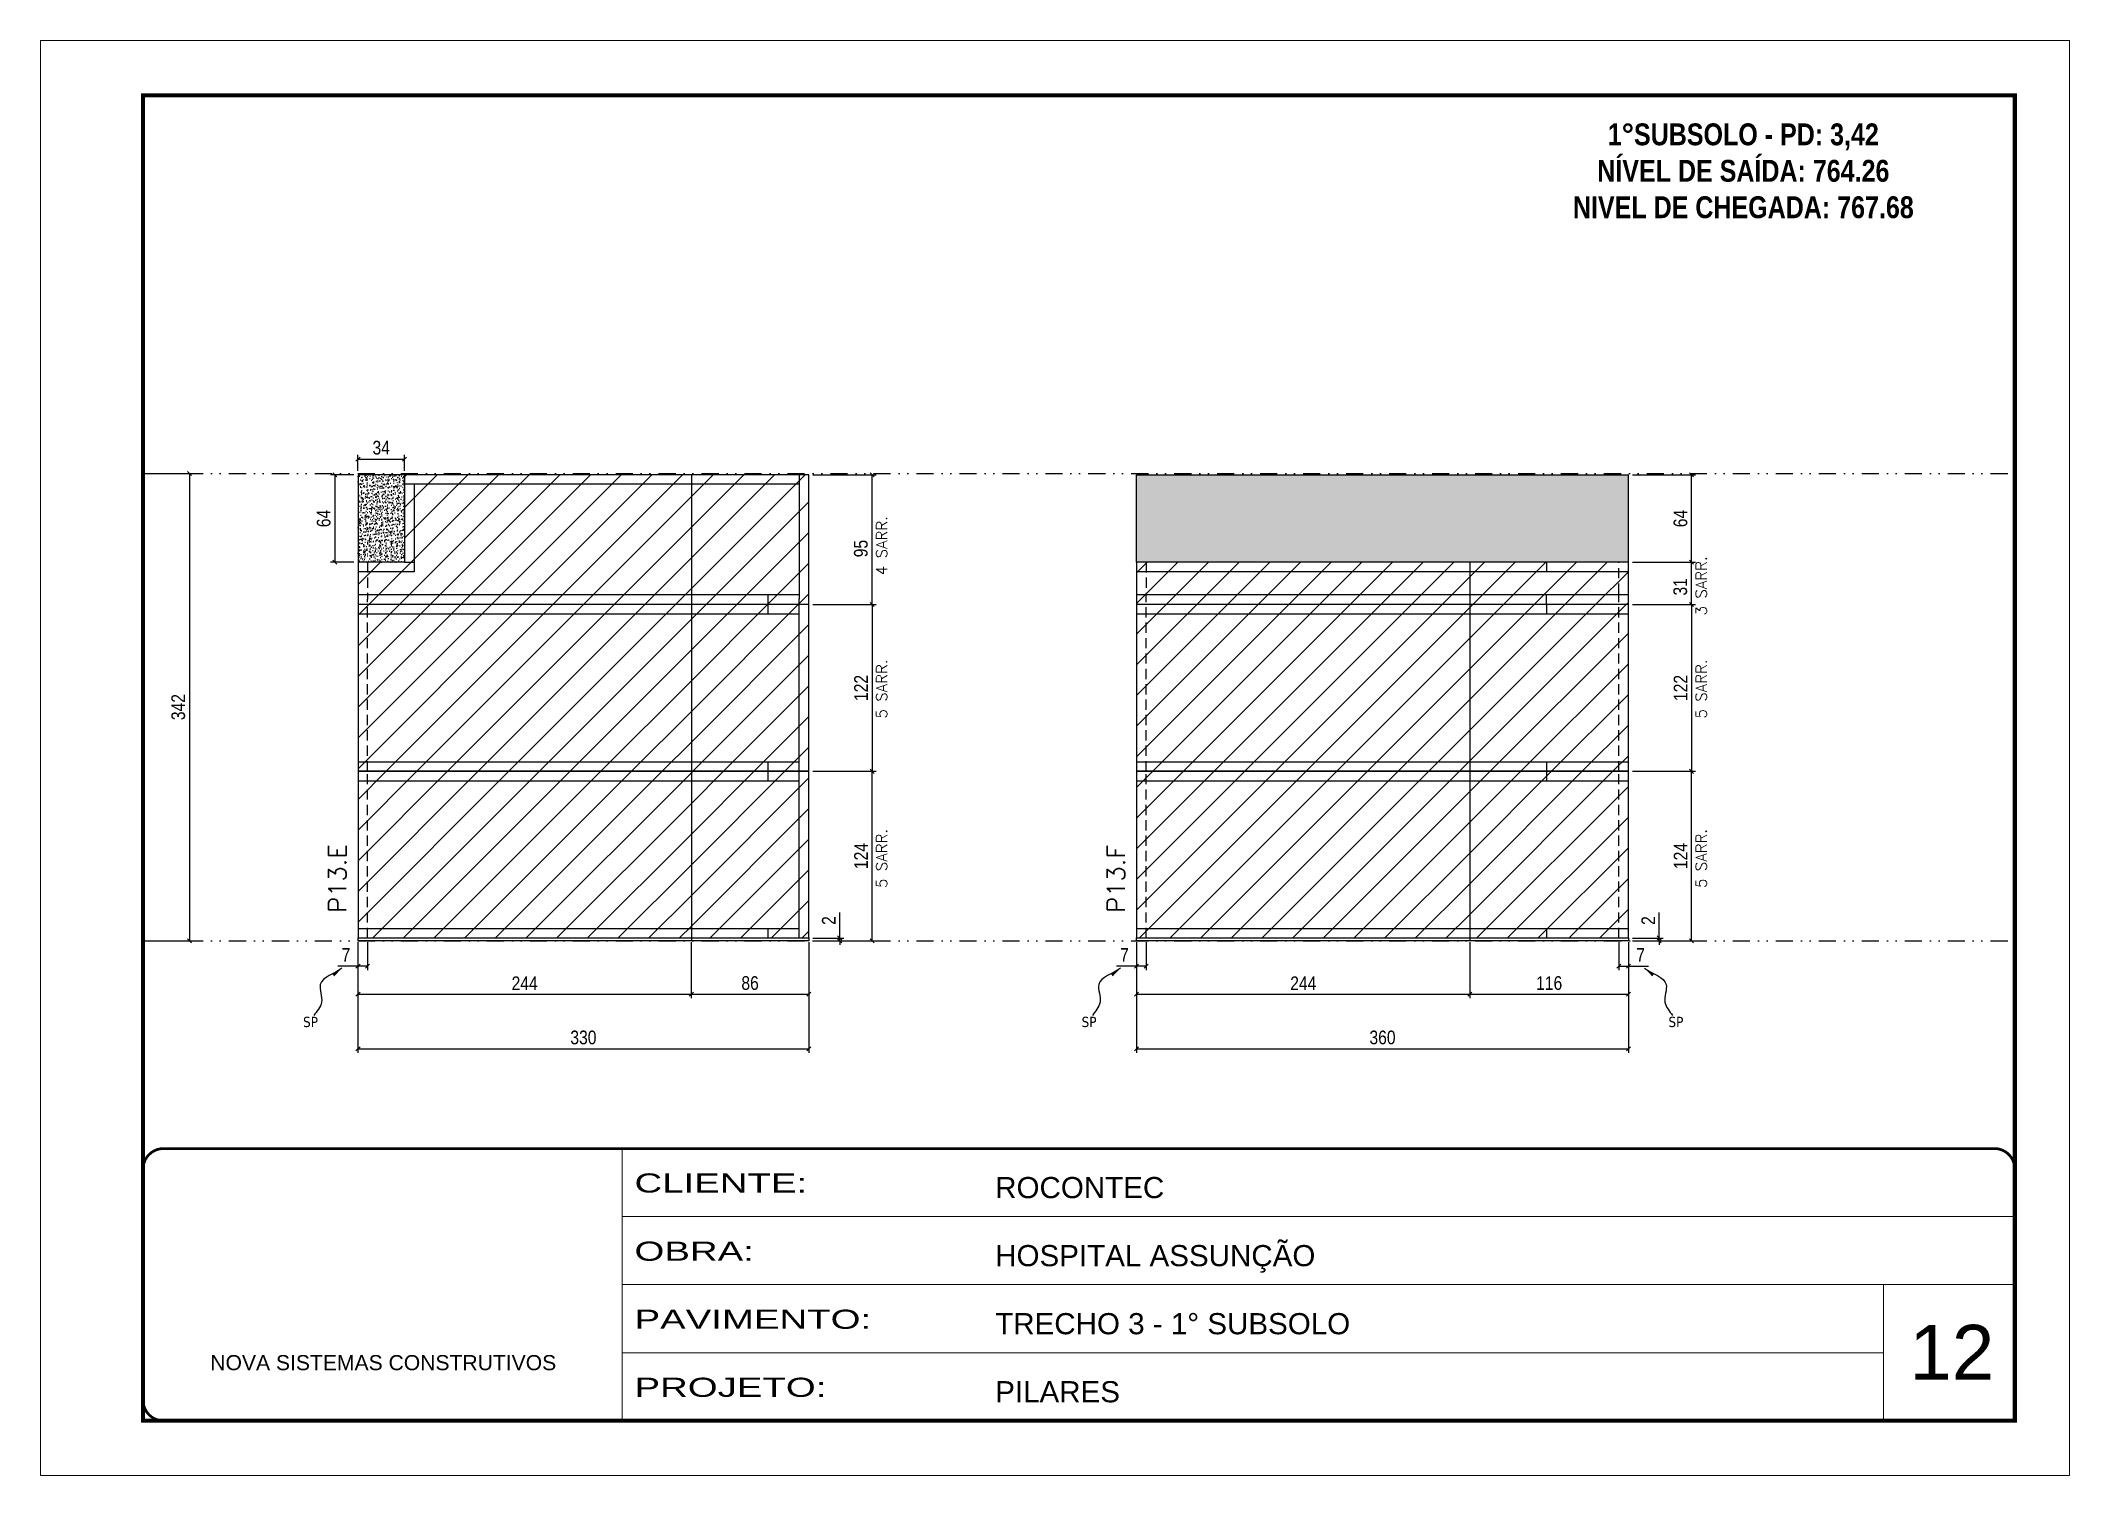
# Model space of a CAD drawing. Extents: x 2102 to 8383, y -13264 to 2718.
# Drawn here: x 6871 to 8356, y -630 to 420 of the extents above; entities that cross this region are included whole.
import ezdxf

# ---------------------------------------------------------------- set-up
doc = ezdxf.new("R2010")
doc.units = 0
for name, pattern in [('CONTINUO', [0]), ('DASHED', [0.75, 0.5, -0.25]), ('DIVIDE2', [0.625, 0.25, -0.125, 0, -0.125, 0, -0.125]), ('HIDDEN', [0.375, 0.25, -0.125])]:
    doc.linetypes.add(name, pattern=pattern)
for name, color, linetype, lineweight in [('CARIMBO', 255, 'Continuous', 9), ('Folhas', 255, 'Continuous', 9), ('Hachura', 251, 'Continuous', 9), ('SARRAFO DE PRESSAO', 251, 'DASHED', 9), ('Texto Seção', 7, 'Continuous', 15)]:
    doc.layers.add(name, color=color, linetype=linetype, lineweight=lineweight)
for name, color, linetype in [('COTA', 241, 'Continuous'), ('NOMENCLATURA', 7, 'Continuous'), ('Nível', 160, 'Continuous'), ('Painéis', 200, 'Continuous'), ('SARR_2.2x7', 40, 'Continuous'), ('Sarrafo de Pressão', 42, 'HIDDEN'), ('texto', 7, 'Continuous')]:
    doc.layers.add(name, color=color, linetype=linetype)
doc.styles.add('ARIAL', font='arial.ttf')
doc.styles.add('COTA TECNICA', font='techl___.ttf', dxfattribs={"height": 10})
doc.styles.add('COTA TECNICA-50', font='techl___.ttf', dxfattribs={"height": 10})
doc.styles.add('REGUA-120', font='ROMANS.shx', dxfattribs={"height": 15})
doc.styles.add('ROMANC', font='techb___.ttf', dxfattribs={"height": 2.5})
doc.styles.add('ROMANS', font='romans.shx')
doc.styles.get("Standard").update_dxf_attribs({"font": 'arial.ttf'})
doc.styles.add('Tecnologia', font='')
doc.styles.get('Tecnologia').set_extended_font_data('Forgotten Futurist')
doc.dimstyles.new('COTA PAINEL-50', dxfattribs={"dimtxt": 10, "dimasz": 3, "dimexe": 3, "dimexo": 3, "dimgap": 3, "dimtad": 1, "dimdec": 1, "dimzin": 12, "dimdsep": 46, "dimtxsty": 'COTA TECNICA-50', "dimblk1": 'OBLIQUE', "dimblk2": 'OBLIQUE', "dimsah": 1, "dimcen": 0.9, "dimclrd": 4, "dimclre": 4, "dimclrt": 240, "dimadec": 1, "dimazin": 3, "dimtfac": 1, "dimtdec": 1, "dimtmove": 0, "dimatfit": 3, "dimfxl": 1, "dimtolj": 1, "dimtzin": 12, "dimarcsym": 0})
doc.dimstyles.new('PAINEL', dxfattribs={"dimtxt": 10, "dimasz": 3, "dimexe": 3, "dimexo": 3, "dimgap": 3, "dimtad": 1, "dimdec": 1, "dimzin": 12, "dimdsep": 46, "dimtxsty": 'COTA TECNICA', "dimblk1": 'OBLIQUE', "dimblk2": 'OBLIQUE', "dimsah": 1, "dimcen": 0.9, "dimclrd": 4, "dimclre": 4, "dimclrt": 240, "dimadec": 1, "dimazin": 3, "dimtfac": 1, "dimtdec": 1, "dimtmove": 0, "dimatfit": 3, "dimfxl": 1, "dimtolj": 1, "dimtzin": 12, "dimarcsym": 0})
doc.dimstyles.get("Standard").update_dxf_attribs({"dimtxt": 0.18, "dimasz": 0.18, "dimexe": 0.18, "dimexo": 0.0625, "dimgap": 0.09, "dimtad": 0, "dimtih": 1, "dimtoh": 1, "dimdec": 4, "dimzin": 0, "dimdsep": 46, "dimtxsty": 'Standard', "dimcen": 0.09, "dimadec": 0, "dimazin": 0, "dimtfac": 1, "dimtdec": 4, "dimtofl": 0, "dimtmove": 0, "dimatfit": 3, "dimfxl": 1, "dimtolj": 1, "dimtzin": 0, "dimarcsym": 0})
pattern_1 = [(45, (-126918.716, -32522.603), (-11.2253202, 11.2253202), [])]
pattern_2 = [(50, (-126918.716, -30230.4524), (5.46554007, -0.47817257), [0.5715, -6.2865]), (355, (-126918.716, -30230.4524), (-1.05730264, 5.73170536), [0.4572, -5.02921753]), (100.4514447, (-126918.2604, -30230.492), (4.40823741, 5.25353256), [0.48570026, -5.34270734]), (46.1842, (-126918.716, -30228.9284), (8.13237123, -1.26126984), [0.85725, -9.42975]), (96.6355576, (-126918.038, -30229.0335), (7.122124, 7.42278374), [0.7285507, -8.01406824]), (351.184151, (-126918.716, -30228.928), (7.122124, 7.42278374), [0.685799, -7.54379196]), (21, (-126917.954, -30229.3094), (4.54843174, -3.06795595), [0.5715, -6.2865]), (326, (-126917.954, -30229.3094), (1.85406085, 5.52563898), [0.4572, -5.0292]), (71.451445, (-126917.575, -30229.565), (6.40249258, 2.45768307), [0.48570026, -5.34269813]), (37.5, (-126918.7158, -30230.4524), (0.092658098, 2.536651166), [0, -4.96824, 0, -5.1054, 0, -5.04825]), (7.5, (-126918.7158, -30230.4524), (2.004589875, 3.005417245), [0, -2.91084, 0, -4.85394, 0, -1.92405]), (327.5, (-126920.415, -30230.4524), (4.067717855, -0.17186232), [0, -1.905, 0, -5.9436, 0, -7.8867]), (317.5, (-126921.177, -30230.4524), (4.44387544, 0.76279473), [0, -2.4765, 0, -3.94716, 0, -5.6007])]

msp = doc.modelspace()

# ---------------------------------------------------------------- texts
at = {"layer": 'CARIMBO', "style": 'ARIAL'}
msp.add_text('12', height=40, dxfattribs=at).set_placement((8238.64, -559.4))
at = {"layer": 'NOMENCLATURA', "color": 2, "insert": (8117.11, 386.51), "char_height": 16, "attachment_point": 2, "style": 'ROMANC'}
msp.add_mtext_dynamic_manual_height_columns('\\P1°SUBSOLO - PD: 3,42\\PNÍVEL DE SAÍDA: 764.26\\PNIVEL DE CHEGADA: 767.68', width=300.2766, gutter_width=1, heights=[0], dxfattribs=at)
at = {"layer": 'texto', "color": 0, "char_height": 7.5, "attachment_point": 5}
for insert in [(7068.35, -297.76), (7638.21, -297.76), (8067.76, -297.76)]:
    msp.add_mtext('{\\fTahoma|b0|i0|c0|p34;\\C4;SP}', dxfattribs=dict(at, insert=insert))
at = {"layer": 'Texto Seção', "linetype": 'Continuous', "style": 'ROMANS'}
for s, p in [('4 SARR.', (7490.43, 29.23)), ('3 SARR.', (8090.29, -0.23)), ('5 SARR.', (7490.43, -75.67)), ('5 SARR.', (8090.29, -75.67)), ('5 SARR.', (7490.43, -199.67)), ('5 SARR.', (8090.29, -199.67))]:
    msp.add_text(s, height=8, rotation=90, dxfattribs=at).set_placement(p)
at = {"layer": 'Texto Seção', "char_height": 13, "width": 285.3299, "attachment_point": 7, "rotation": 90, "style": 'REGUA-120'}
for s, insert in [('P13.E', (7094.58, -217.8)), ('P13.F', (7664.44, -217.8))]:
    msp.add_mtext(s, dxfattribs=dict(at, insert=insert))

# ---------------------------------------------------------------- blocks, each defined once
blk = doc.blocks.new('9999999999')
at = {"color": 30, "linetype": 'CONTINUO'}
for p, q in [((98564.6, 34230.2), (98564.6, 34429.4)), ((98564.6, 34379.6), (99584, 34379.6)), ((98564.6, 34329.8), (99488, 34329.8)), ((99584, 34329.8), (99488, 34329.8)), ((99488, 34329.8), (99488, 34230.2)), ((98564.6, 34280), (99488, 34280))]:
    blk.add_line(p, q, dxfattribs=at)
at = {"color": 30, "linetype": 'CONTINUO', "const_width": 2}
blk.add_lwpolyline([(99584, 34230.2), (99584, 34414.4, 0.414214), (99569, 34429.4), (98229, 34429.4, 0.414214), (98214, 34414.4), (98214, 34245.2, 0.414214), (98229, 34230.2), (99584, 34230.2)], format="xyb", dxfattribs=at)
at = {"layer": 'Folhas'}
blk.add_lwpolyline([(98139, 34190.2), (99624, 34190.2), (99624, 35240.2), (98139, 35240.2)], close=True, dxfattribs=at)
at = {"layer": 'Folhas', "color": 30, "const_width": 3}
blk.add_lwpolyline([(98214, 34230.2), (99584, 34230.2), (99584, 35200.2), (98214, 35200.2)], close=True, dxfattribs=at)
at = {"color": 7, "linetype": 'Continuous', "ltscale": 5, "style": 'ARIAL'}
for s, height, p in [('ROCONTEC', 15.48, (98837.7, 34393.1)), ('HOSPITAL ASSUNÇÃO', 15.483, (98837.7, 34343.3)), ('TRECHO 3 - 1° SUBSOLO', 15.483, (98837.7, 34293.5)), ('NOVA SISTEMAS CONSTRUTIVOS', 11.059, (98263.2, 34267.2)), ('PILARES', 15.48, (98837.7, 34243.7))]:
    blk.add_text(s, height=height, dxfattribs=at).set_placement(p)
at = {"layer": 'Folhas', "color": 7, "style": 'Tecnologia', "width": 1.5}
for s, p in [('CLIENTE:', (98573.7, 34397.2)), ('OBRA:', (98573.7, 34347.3)), ('PAVIMENTO:', (98573.7, 34297.5)), ('PROJETO:', (98573.7, 34247.7))]:
    blk.add_text(s, height=14, dxfattribs=at).set_placement(p)
blk = doc.blocks.new('_Oblique')
at = {"color": 0, "linetype": 'ByBlock', "lineweight": -2}
blk.add_line((-0.5, -0.5), (0.5, 0.5), dxfattribs=at)
blk = doc.blocks.new('*D1262')
at = {"layer": 'COTA', "color": 4, "linetype": 'ByBlock', "lineweight": -2, "transparency": 16777216}
for p, q in [((6948.8, 103.7), (6982.8, 103.7)), ((6979.8, 103.7), (6979.8, -238.3)), ((6948.8, -238.3), (6982.8, -238.3))]:
    blk.add_line(p, q, dxfattribs=at)
at = {"layer": 'Defpoints', "color": 0, "linetype": 'ByBlock', "transparency": 16777216}
for p in [(6945.8, 103.7), (6945.8, -238.3), (6979.8, -238.3)]:
    blk.add_point(p, dxfattribs=at)
at = {"layer": 'COTA', "color": 4, "linetype": 'ByBlock', "lineweight": -2, "transparency": 16777216, "xscale": 3, "yscale": 3, "zscale": 3}
for p, rotation in [((6979.8, 103.7), 90), ((6979.8, -238.3), 270)]:
    blk.add_blockref('_Oblique', p, dxfattribs=dict(at, rotation=rotation))
at = {"layer": 'COTA', "color": 240, "linetype": 'ByBlock', "transparency": 16777216, "insert": (6971.6, -67.3), "char_height": 10, "attachment_point": 5, "rotation": 90, "style": 'COTA TECNICA'}
blk.add_mtext('\\A1;342', dxfattribs=at)
blk = doc.blocks.new('*D591')
at = {"layer": 'COTA', "color": 4, "lineweight": -2, "transparency": 16777216}
for p, q in [((7103.1, -239.3), (7103.1, -320.3)), ((7433.1, -239.3), (7433.1, -320.3)), ((7103.1, -317.3), (7433.1, -317.3))]:
    blk.add_line(p, q, dxfattribs=at)
at = {"layer": 'Defpoints', "color": 0, "transparency": 16777216}
for p in [(7103.1, -236.3), (7433.1, -236.3), (7433.1, -317.3)]:
    blk.add_point(p, dxfattribs=at)
at = {"layer": 'COTA', "color": 4, "lineweight": -2, "transparency": 16777216, "xscale": 3, "yscale": 3, "zscale": 3, "rotation": 180}
blk.add_blockref('_Oblique', (7103.1, -317.3), dxfattribs=at)
at = {"layer": 'COTA', "color": 4, "lineweight": -2, "transparency": 16777216, "xscale": 3, "yscale": 3, "zscale": 3}
blk.add_blockref('_Oblique', (7433.1, -317.3), dxfattribs=at)
at = {"layer": 'COTA', "color": 240, "transparency": 16777216, "insert": (7268.1, -309.1), "char_height": 10, "attachment_point": 5, "style": 'COTA TECNICA'}
blk.add_mtext('\\A1;330', dxfattribs=at)
blk = doc.blocks.new('*D592')
at = {"layer": 'COTA', "color": 4, "lineweight": -2, "transparency": 16777216}
for p, q in [((7436.1, 102.7), (7482.4, 102.7)), ((7479.4, 7.7), (7479.4, 102.7)), ((7436.1, 7.7), (7482.4, 7.7))]:
    blk.add_line(p, q, dxfattribs=at)
at = {"layer": 'Defpoints', "color": 0, "transparency": 16777216}
for p in [(7433.1, 102.7), (7479.4, 102.7), (7433.1, 7.7)]:
    blk.add_point(p, dxfattribs=at)
at = {"layer": 'COTA', "color": 4, "lineweight": -2, "transparency": 16777216, "xscale": 3, "yscale": 3, "zscale": 3}
for p, rotation in [((7479.4, 102.7), 90), ((7479.4, 7.7), 270)]:
    blk.add_blockref('_Oblique', p, dxfattribs=dict(at, rotation=rotation))
at = {"layer": 'COTA', "color": 240, "transparency": 16777216, "insert": (7471.2, 48.7), "char_height": 10, "attachment_point": 5, "rotation": 90, "style": 'COTA TECNICA'}
blk.add_mtext('\\A1;95', dxfattribs=at)
blk = doc.blocks.new('*D593')
at = {"layer": 'COTA', "color": 4, "lineweight": -2, "transparency": 16777216}
for p, q in [((7103.1, -241.3), (7103.1, -259.8)), ((7110.1, -239.3), (7110.1, -259.8)), ((7103.1, -256.8), (7088.4, -256.8)), ((7110.1, -256.8), (7103.1, -256.8))]:
    blk.add_line(p, q, dxfattribs=at)
at = {"layer": 'Defpoints', "color": 0, "transparency": 16777216}
for p in [(7110.1, -236.3), (7103.1, -238.3), (7103.1, -256.8)]:
    blk.add_point(p, dxfattribs=at)
at = {"layer": 'COTA', "color": 4, "lineweight": -2, "transparency": 16777216, "xscale": 3, "yscale": 3, "zscale": 3, "rotation": 180}
blk.add_blockref('_Oblique', (7103.1, -256.8), dxfattribs=at)
at = {"layer": 'COTA', "color": 4, "lineweight": -2, "transparency": 16777216, "xscale": 3, "yscale": 3, "zscale": 3}
blk.add_blockref('_Oblique', (7110.1, -256.8), dxfattribs=at)
at = {"layer": 'COTA', "color": 240, "transparency": 16777216, "insert": (7094.3, -248.7), "char_height": 10, "attachment_point": 5, "style": 'COTA TECNICA-50'}
blk.add_mtext('\\A1;7', dxfattribs=at)
blk = doc.blocks.new('*D594')
at = {"layer": 'COTA', "color": 4, "lineweight": -2, "transparency": 16777216}
for p, q in [((7436.1, -114.3), (7482.4, -114.3)), ((7479.4, -238.3), (7479.4, -114.3)), ((7436.1, -238.3), (7482.4, -238.3))]:
    blk.add_line(p, q, dxfattribs=at)
at = {"layer": 'Defpoints', "color": 0, "transparency": 16777216}
for p in [(7433.1, -114.3), (7479.4, -114.3), (7433.1, -238.3)]:
    blk.add_point(p, dxfattribs=at)
at = {"layer": 'COTA', "color": 4, "lineweight": -2, "transparency": 16777216, "xscale": 3, "yscale": 3, "zscale": 3}
for p, rotation in [((7479.4, -114.3), 90), ((7479.4, -238.3), 270)]:
    blk.add_blockref('_Oblique', p, dxfattribs=dict(at, rotation=rotation))
at = {"layer": 'COTA', "color": 240, "transparency": 16777216, "insert": (7471.3, -176.3), "char_height": 10, "attachment_point": 5, "rotation": 90, "style": 'COTA TECNICA-50'}
blk.add_mtext('\\A1;124', dxfattribs=at)
blk = doc.blocks.new('*D595')
at = {"layer": 'COTA', "color": 4, "lineweight": -2, "transparency": 16777216}
for p, q in [((7455.7, -236.3), (7455.7, -217.5)), ((7436.1, -236.3), (7458.7, -236.3)), ((7455.7, -238.3), (7455.7, -236.3)), ((7436.1, -238.3), (7458.7, -238.3)), ((7455.7, -238.3), (7455.7, -241.3))]:
    blk.add_line(p, q, dxfattribs=at)
at = {"layer": 'Defpoints', "color": 0, "transparency": 16777216}
for p in [(7433.1, -236.3), (7433.1, -238.3), (7455.7, -238.3)]:
    blk.add_point(p, dxfattribs=at)
at = {"layer": 'COTA', "color": 4, "lineweight": -2, "transparency": 16777216, "xscale": 3, "yscale": 3, "zscale": 3}
for p, rotation in [((7455.7, -236.3), 270), ((7455.7, -238.3), 90)]:
    blk.add_blockref('_Oblique', p, dxfattribs=dict(at, rotation=rotation))
at = {"layer": 'COTA', "color": 240, "transparency": 16777216, "insert": (7447.7, -223.5), "char_height": 10, "attachment_point": 5, "rotation": 90, "style": 'COTA TECNICA-50'}
blk.add_mtext('\\A1;2', dxfattribs=at)
blk = doc.blocks.new('*D596')
at = {"layer": 'COTA', "color": 4, "linetype": 'ByBlock', "lineweight": -2, "transparency": 16777216}
for p, q in [((7436.1, 7.7), (7482.4, 7.7)), ((7479.4, 7.7), (7479.4, -114.3)), ((7436.1, -114.3), (7482.4, -114.3))]:
    blk.add_line(p, q, dxfattribs=at)
at = {"layer": 'Defpoints', "color": 0, "linetype": 'ByBlock', "transparency": 16777216}
for p in [(7433.1, 7.7), (7433.1, -114.3), (7479.4, -114.3)]:
    blk.add_point(p, dxfattribs=at)
at = {"layer": 'COTA', "color": 4, "linetype": 'ByBlock', "lineweight": -2, "transparency": 16777216, "xscale": 3, "yscale": 3, "zscale": 3}
for p, rotation in [((7479.4, 7.7), 90), ((7479.4, -114.3), 270)]:
    blk.add_blockref('_Oblique', p, dxfattribs=dict(at, rotation=rotation))
at = {"layer": 'COTA', "color": 240, "linetype": 'ByBlock', "transparency": 16777216, "insert": (7471.3, -53.3), "char_height": 10, "attachment_point": 5, "rotation": 90, "style": 'COTA TECNICA'}
blk.add_mtext('\\A1;122', dxfattribs=at)
blk = doc.blocks.new('*D597')
at = {"layer": 'COTA', "color": 4, "linetype": 'ByBlock', "lineweight": -2, "transparency": 16777216}
for p, q in [((7103.1, -241.3), (7103.1, -280.4)), ((7347.1, -239.3), (7347.1, -280.4)), ((7103.1, -277.4), (7347.1, -277.4))]:
    blk.add_line(p, q, dxfattribs=at)
at = {"layer": 'Defpoints', "color": 0, "linetype": 'ByBlock', "transparency": 16777216}
for p in [(7347.1, -236.3), (7103.1, -238.3), (7347.1, -277.4)]:
    blk.add_point(p, dxfattribs=at)
at = {"layer": 'COTA', "color": 4, "linetype": 'ByBlock', "lineweight": -2, "transparency": 16777216, "xscale": 3, "yscale": 3, "zscale": 3, "rotation": 180}
blk.add_blockref('_Oblique', (7103.1, -277.4), dxfattribs=at)
at = {"layer": 'COTA', "color": 4, "linetype": 'ByBlock', "lineweight": -2, "transparency": 16777216, "xscale": 3, "yscale": 3, "zscale": 3}
blk.add_blockref('_Oblique', (7347.1, -277.4), dxfattribs=at)
at = {"layer": 'COTA', "color": 240, "linetype": 'ByBlock', "transparency": 16777216, "insert": (7225.1, -269.4), "char_height": 10, "attachment_point": 5, "style": 'COTA TECNICA'}
blk.add_mtext('\\A1;244', dxfattribs=at)
blk = doc.blocks.new('*D598')
at = {"layer": 'COTA', "color": 4, "linetype": 'ByBlock', "lineweight": -2, "transparency": 16777216}
for p, q in [((7347.1, -239.3), (7347.1, -280.4)), ((7433.1, -241.3), (7433.1, -280.4)), ((7347.1, -277.4), (7433.1, -277.4))]:
    blk.add_line(p, q, dxfattribs=at)
at = {"layer": 'Defpoints', "color": 0, "linetype": 'ByBlock', "transparency": 16777216}
for p in [(7347.1, -236.3), (7433.1, -238.3), (7433.1, -277.4)]:
    blk.add_point(p, dxfattribs=at)
at = {"layer": 'COTA', "color": 4, "linetype": 'ByBlock', "lineweight": -2, "transparency": 16777216, "xscale": 3, "yscale": 3, "zscale": 3, "rotation": 180}
blk.add_blockref('_Oblique', (7347.1, -277.4), dxfattribs=at)
at = {"layer": 'COTA', "color": 4, "linetype": 'ByBlock', "lineweight": -2, "transparency": 16777216, "xscale": 3, "yscale": 3, "zscale": 3}
blk.add_blockref('_Oblique', (7433.1, -277.4), dxfattribs=at)
at = {"layer": 'COTA', "color": 240, "linetype": 'ByBlock', "transparency": 16777216, "insert": (7390.1, -269.3), "char_height": 10, "attachment_point": 5, "style": 'COTA TECNICA'}
blk.add_mtext('\\A1;86', dxfattribs=at)
blk = doc.blocks.new('*D553')
at = {"layer": 'COTA', "color": 4, "lineweight": -2, "transparency": 16777216}
for p, q in [((7673, -239.3), (7673, -320.3)), ((8033, -239.3), (8033, -320.3)), ((7673, -317.3), (8033, -317.3))]:
    blk.add_line(p, q, dxfattribs=at)
at = {"layer": 'Defpoints', "color": 0, "transparency": 16777216}
for p in [(7673, -236.3), (8033, -236.3), (8033, -317.3)]:
    blk.add_point(p, dxfattribs=at)
at = {"layer": 'COTA', "color": 4, "lineweight": -2, "transparency": 16777216, "xscale": 3, "yscale": 3, "zscale": 3, "rotation": 180}
blk.add_blockref('_Oblique', (7673, -317.3), dxfattribs=at)
at = {"layer": 'COTA', "color": 4, "lineweight": -2, "transparency": 16777216, "xscale": 3, "yscale": 3, "zscale": 3}
blk.add_blockref('_Oblique', (8033, -317.3), dxfattribs=at)
at = {"layer": 'COTA', "color": 240, "transparency": 16777216, "insert": (7853, -309.1), "char_height": 10, "attachment_point": 5, "style": 'COTA TECNICA'}
blk.add_mtext('\\A1;360', dxfattribs=at)
blk = doc.blocks.new('*D554')
at = {"layer": 'COTA', "color": 4, "lineweight": -2, "transparency": 16777216}
for p, q in [((8036, 38.7), (8082.2, 38.7)), ((8079.2, 7.7), (8079.2, 38.7)), ((8036, 7.7), (8082.2, 7.7))]:
    blk.add_line(p, q, dxfattribs=at)
at = {"layer": 'Defpoints', "color": 0, "transparency": 16777216}
for p in [(8033, 38.7), (8079.2, 38.7), (8033, 7.7)]:
    blk.add_point(p, dxfattribs=at)
at = {"layer": 'COTA', "color": 4, "lineweight": -2, "transparency": 16777216, "xscale": 3, "yscale": 3, "zscale": 3}
for p, rotation in [((8079.2, 38.7), 90), ((8079.2, 7.7), 270)]:
    blk.add_blockref('_Oblique', p, dxfattribs=dict(at, rotation=rotation))
at = {"layer": 'COTA', "color": 240, "transparency": 16777216, "insert": (8071, 20.7), "char_height": 10, "attachment_point": 5, "rotation": 90, "style": 'COTA TECNICA'}
blk.add_mtext('\\A1;31', dxfattribs=at)
blk = doc.blocks.new('*D555')
at = {"layer": 'COTA', "color": 4, "lineweight": -2, "transparency": 16777216}
for p, q in [((7673, -241.3), (7673, -259.8)), ((7680, -239.3), (7680, -259.8)), ((7673, -256.8), (7658.3, -256.8)), ((7680, -256.8), (7673, -256.8))]:
    blk.add_line(p, q, dxfattribs=at)
at = {"layer": 'Defpoints', "color": 0, "transparency": 16777216}
for p in [(7680, -236.3), (7673, -238.3), (7673, -256.8)]:
    blk.add_point(p, dxfattribs=at)
at = {"layer": 'COTA', "color": 4, "lineweight": -2, "transparency": 16777216, "xscale": 3, "yscale": 3, "zscale": 3, "rotation": 180}
blk.add_blockref('_Oblique', (7673, -256.8), dxfattribs=at)
at = {"layer": 'COTA', "color": 4, "lineweight": -2, "transparency": 16777216, "xscale": 3, "yscale": 3, "zscale": 3}
blk.add_blockref('_Oblique', (7680, -256.8), dxfattribs=at)
at = {"layer": 'COTA', "color": 240, "transparency": 16777216, "insert": (7664.1, -248.7), "char_height": 10, "attachment_point": 5, "style": 'COTA TECNICA-50'}
blk.add_mtext('\\A1;7', dxfattribs=at)
blk = doc.blocks.new('*D556')
at = {"layer": 'COTA', "color": 4, "lineweight": -2, "transparency": 16777216}
for p, q in [((8026, -239.3), (8026, -259.8)), ((8033, -241.3), (8033, -259.8)), ((8026, -256.8), (8033, -256.8)), ((8033, -256.8), (8047.7, -256.8))]:
    blk.add_line(p, q, dxfattribs=at)
at = {"layer": 'Defpoints', "color": 0, "transparency": 16777216}
for p in [(8026, -236.3), (8033, -238.3), (8033, -256.8)]:
    blk.add_point(p, dxfattribs=at)
at = {"layer": 'COTA', "color": 4, "lineweight": -2, "transparency": 16777216, "xscale": 3, "yscale": 3, "zscale": 3, "rotation": 180}
blk.add_blockref('_Oblique', (8026, -256.8), dxfattribs=at)
at = {"layer": 'COTA', "color": 4, "lineweight": -2, "transparency": 16777216, "xscale": 3, "yscale": 3, "zscale": 3}
blk.add_blockref('_Oblique', (8033, -256.8), dxfattribs=at)
at = {"layer": 'COTA', "color": 240, "transparency": 16777216, "insert": (8041.9, -248.7), "char_height": 10, "attachment_point": 5, "style": 'COTA TECNICA-50'}
blk.add_mtext('\\A1;7', dxfattribs=at)
blk = doc.blocks.new('*D557')
at = {"layer": 'COTA', "color": 4, "lineweight": -2, "transparency": 16777216}
for p, q in [((8036, -114.3), (8082.2, -114.3)), ((8079.2, -238.3), (8079.2, -114.3)), ((8036, -238.3), (8082.2, -238.3))]:
    blk.add_line(p, q, dxfattribs=at)
at = {"layer": 'Defpoints', "color": 0, "transparency": 16777216}
for p in [(8033, -114.3), (8079.2, -114.3), (8033, -238.3)]:
    blk.add_point(p, dxfattribs=at)
at = {"layer": 'COTA', "color": 4, "lineweight": -2, "transparency": 16777216, "xscale": 3, "yscale": 3, "zscale": 3}
for p, rotation in [((8079.2, -114.3), 90), ((8079.2, -238.3), 270)]:
    blk.add_blockref('_Oblique', p, dxfattribs=dict(at, rotation=rotation))
at = {"layer": 'COTA', "color": 240, "transparency": 16777216, "insert": (8071.2, -176.3), "char_height": 10, "attachment_point": 5, "rotation": 90, "style": 'COTA TECNICA-50'}
blk.add_mtext('\\A1;124', dxfattribs=at)
blk = doc.blocks.new('*D558')
at = {"layer": 'COTA', "color": 4, "lineweight": -2, "transparency": 16777216}
for p, q in [((8055.5, -236.3), (8055.5, -217.5)), ((8036, -236.3), (8058.5, -236.3)), ((8055.5, -238.3), (8055.5, -236.3)), ((8036, -238.3), (8058.5, -238.3)), ((8055.5, -238.3), (8055.5, -241.3))]:
    blk.add_line(p, q, dxfattribs=at)
at = {"layer": 'Defpoints', "color": 0, "transparency": 16777216}
for p in [(8033, -236.3), (8033, -238.3), (8055.5, -238.3)]:
    blk.add_point(p, dxfattribs=at)
at = {"layer": 'COTA', "color": 4, "lineweight": -2, "transparency": 16777216, "xscale": 3, "yscale": 3, "zscale": 3}
for p, rotation in [((8055.5, -236.3), 270), ((8055.5, -238.3), 90)]:
    blk.add_blockref('_Oblique', p, dxfattribs=dict(at, rotation=rotation))
at = {"layer": 'COTA', "color": 240, "transparency": 16777216, "insert": (8047.5, -223.5), "char_height": 10, "attachment_point": 5, "rotation": 90, "style": 'COTA TECNICA-50'}
blk.add_mtext('\\A1;2', dxfattribs=at)
blk = doc.blocks.new('*D559')
at = {"layer": 'COTA', "color": 4, "linetype": 'ByBlock', "lineweight": -2, "transparency": 16777216}
for p, q in [((8036, 7.7), (8082.2, 7.7)), ((8079.2, 7.7), (8079.2, -114.3)), ((8036, -114.3), (8082.2, -114.3))]:
    blk.add_line(p, q, dxfattribs=at)
at = {"layer": 'Defpoints', "color": 0, "linetype": 'ByBlock', "transparency": 16777216}
for p in [(8033, 7.7), (8033, -114.3), (8079.2, -114.3)]:
    blk.add_point(p, dxfattribs=at)
at = {"layer": 'COTA', "color": 4, "linetype": 'ByBlock', "lineweight": -2, "transparency": 16777216, "xscale": 3, "yscale": 3, "zscale": 3}
for p, rotation in [((8079.2, 7.7), 90), ((8079.2, -114.3), 270)]:
    blk.add_blockref('_Oblique', p, dxfattribs=dict(at, rotation=rotation))
at = {"layer": 'COTA', "color": 240, "linetype": 'ByBlock', "transparency": 16777216, "insert": (8071.2, -53.3), "char_height": 10, "attachment_point": 5, "rotation": 90, "style": 'COTA TECNICA'}
blk.add_mtext('\\A1;122', dxfattribs=at)
blk = doc.blocks.new('*D560')
at = {"layer": 'COTA', "color": 4, "linetype": 'ByBlock', "lineweight": -2, "transparency": 16777216}
for p, q in [((7673, -241.3), (7673, -280.4)), ((7917, -239.3), (7917, -280.4)), ((7673, -277.4), (7917, -277.4))]:
    blk.add_line(p, q, dxfattribs=at)
at = {"layer": 'Defpoints', "color": 0, "linetype": 'ByBlock', "transparency": 16777216}
for p in [(7917, -236.3), (7673, -238.3), (7917, -277.4)]:
    blk.add_point(p, dxfattribs=at)
at = {"layer": 'COTA', "color": 4, "linetype": 'ByBlock', "lineweight": -2, "transparency": 16777216, "xscale": 3, "yscale": 3, "zscale": 3, "rotation": 180}
blk.add_blockref('_Oblique', (7673, -277.4), dxfattribs=at)
at = {"layer": 'COTA', "color": 4, "linetype": 'ByBlock', "lineweight": -2, "transparency": 16777216, "xscale": 3, "yscale": 3, "zscale": 3}
blk.add_blockref('_Oblique', (7917, -277.4), dxfattribs=at)
at = {"layer": 'COTA', "color": 240, "linetype": 'ByBlock', "transparency": 16777216, "insert": (7795, -269.4), "char_height": 10, "attachment_point": 5, "style": 'COTA TECNICA'}
blk.add_mtext('\\A1;244', dxfattribs=at)
blk = doc.blocks.new('*D561')
at = {"layer": 'COTA', "color": 4, "linetype": 'ByBlock', "lineweight": -2, "transparency": 16777216}
for p, q in [((7917, -239.3), (7917, -280.4)), ((8033, -241.3), (8033, -280.4)), ((7917, -277.4), (8033, -277.4))]:
    blk.add_line(p, q, dxfattribs=at)
at = {"layer": 'Defpoints', "color": 0, "linetype": 'ByBlock', "transparency": 16777216}
for p in [(7917, -236.3), (8033, -238.3), (8033, -277.4)]:
    blk.add_point(p, dxfattribs=at)
at = {"layer": 'COTA', "color": 4, "linetype": 'ByBlock', "lineweight": -2, "transparency": 16777216, "xscale": 3, "yscale": 3, "zscale": 3, "rotation": 180}
blk.add_blockref('_Oblique', (7917, -277.4), dxfattribs=at)
at = {"layer": 'COTA', "color": 4, "linetype": 'ByBlock', "lineweight": -2, "transparency": 16777216, "xscale": 3, "yscale": 3, "zscale": 3}
blk.add_blockref('_Oblique', (8033, -277.4), dxfattribs=at)
at = {"layer": 'COTA', "color": 240, "linetype": 'ByBlock', "transparency": 16777216, "insert": (7975, -269.3), "char_height": 10, "attachment_point": 5, "style": 'COTA TECNICA'}
blk.add_mtext('\\A1;116', dxfattribs=at)
blk = doc.blocks.new('*D1240')
at = {"layer": 'COTA', "color": 4, "linetype": 'ByBlock', "lineweight": -2, "transparency": 16777216}
for p, q in [((7100.1, 102.7), (7083.1, 102.7)), ((7086.1, 102.7), (7086.1, 38.7)), ((7100.1, 38.7), (7083.1, 38.7))]:
    blk.add_line(p, q, dxfattribs=at)
at = {"layer": 'Defpoints', "color": 0, "linetype": 'ByBlock', "transparency": 16777216}
for p in [(7103.1, 102.7), (7086.1, 38.7), (7103.1, 38.7)]:
    blk.add_point(p, dxfattribs=at)
at = {"layer": 'COTA', "color": 4, "linetype": 'ByBlock', "lineweight": -2, "transparency": 16777216, "xscale": 3, "yscale": 3, "zscale": 3}
for p, rotation in [((7086.1, 102.7), 90), ((7086.1, 38.7), 270)]:
    blk.add_blockref('_Oblique', p, dxfattribs=dict(at, rotation=rotation))
at = {"layer": 'COTA', "color": 240, "linetype": 'ByBlock', "transparency": 16777216, "insert": (7078, 70.7), "char_height": 10, "attachment_point": 5, "rotation": 90, "style": 'COTA TECNICA'}
blk.add_mtext('\\A1;64', dxfattribs=at)
blk = doc.blocks.new('*D1241')
at = {"layer": 'COTA', "color": 4, "linetype": 'ByBlock', "lineweight": -2, "transparency": 16777216}
for p, q in [((7103.1, 105.7), (7103.1, 117.2)), ((7103.1, 114.2), (7137.1, 114.2)), ((7137.1, 105.7), (7137.1, 117.2))]:
    blk.add_line(p, q, dxfattribs=at)
at = {"layer": 'Defpoints', "color": 0, "linetype": 'ByBlock', "transparency": 16777216}
for p in [(7137.1, 114.2), (7103.1, 102.7), (7137.1, 102.7)]:
    blk.add_point(p, dxfattribs=at)
at = {"layer": 'COTA', "color": 4, "linetype": 'ByBlock', "lineweight": -2, "transparency": 16777216, "xscale": 3, "yscale": 3, "zscale": 3, "rotation": 180}
blk.add_blockref('_Oblique', (7103.1, 114.2), dxfattribs=at)
at = {"layer": 'COTA', "color": 4, "linetype": 'ByBlock', "lineweight": -2, "transparency": 16777216, "xscale": 3, "yscale": 3, "zscale": 3}
blk.add_blockref('_Oblique', (7137.1, 114.2), dxfattribs=at)
at = {"layer": 'COTA', "color": 240, "linetype": 'ByBlock', "transparency": 16777216, "insert": (7120.1, 122.5), "char_height": 10, "attachment_point": 5, "style": 'COTA TECNICA'}
blk.add_mtext('\\A1;34', dxfattribs=at)
blk = doc.blocks.new('*D1242')
at = {"layer": 'COTA', "color": 4, "linetype": 'ByBlock', "lineweight": -2, "transparency": 16777216}
for p, q in [((8036, 102.7), (8082.2, 102.7)), ((8079.2, 38.7), (8079.2, 102.7)), ((8036, 38.7), (8082.2, 38.7))]:
    blk.add_line(p, q, dxfattribs=at)
at = {"layer": 'Defpoints', "color": 0, "linetype": 'ByBlock', "transparency": 16777216}
for p in [(8033, 102.7), (8079.2, 102.7), (8033, 38.7)]:
    blk.add_point(p, dxfattribs=at)
at = {"layer": 'COTA', "color": 4, "linetype": 'ByBlock', "lineweight": -2, "transparency": 16777216, "xscale": 3, "yscale": 3, "zscale": 3}
for p, rotation in [((8079.2, 102.7), 90), ((8079.2, 38.7), 270)]:
    blk.add_blockref('_Oblique', p, dxfattribs=dict(at, rotation=rotation))
at = {"layer": 'COTA', "color": 240, "linetype": 'ByBlock', "transparency": 16777216, "insert": (8071.1, 70.7), "char_height": 10, "attachment_point": 5, "rotation": 90, "style": 'COTA TECNICA'}
blk.add_mtext('\\A1;64', dxfattribs=at)

# ---------------------------------------------------------------- dimensions: what is measured, and where the dimension line sits
at = {"layer": 'COTA', "linetype": 'ByBlock'}
for base, p1, p2, picture, middle in [((7137.13, 114.25), (7103.13, 102.74), (7137.13, 102.74), '*D1241', (7120.13, 122.47)), ((7347.13, -277.42), (7103.13, -238.26), (7347.13, -236.26), '*D597', (7225.13, -269.35)), ((7916.99, -277.42), (7672.99, -238.26), (7916.99, -236.26), '*D560', (7794.99, -269.35))]:
    dim = msp.add_linear_dim(base=base, p1=p1, p2=p2, dimstyle='PAINEL', dxfattribs=at)
    dim.commit()
    dim.dimension.update_dxf_attribs({"geometry": picture, "text_midpoint": middle})
for base, p1, p2, picture, middle in [((6979.78, -238.26), (6945.78, 103.74), (6945.78, -238.26), '*D1262', (6971.56, -67.26)), ((7086.14, 38.74), (7103.13, 102.74), (7103.13, 38.74), '*D1240', (7078.04, 70.74)), ((8079.23, 102.74), (8032.99, 38.74), (8032.99, 102.74), '*D1242', (8071.12, 70.74)), ((7479.37, -114.26), (7433.13, 7.74), (7433.13, -114.26), '*D596', (7471.31, -53.26)), ((8079.23, -114.26), (8032.99, 7.74), (8032.99, -114.26), '*D559', (8071.17, -53.26))]:
    dim = msp.add_linear_dim(base=base, p1=p1, p2=p2, angle=90, dimstyle='PAINEL', dxfattribs=at)
    dim.commit()
    dim.dimension.update_dxf_attribs({"geometry": picture, "text_midpoint": middle})
at = {"layer": 'COTA'}
for base, p1, p2, picture, middle in [((7479.37, 102.74), (7433.13, 7.74), (7433.13, 102.74), '*D592', (7479.37, 48.74)), ((8079.23, 38.74), (8032.99, 7.74), (8032.99, 38.74), '*D554', (8079.23, 20.74))]:
    dim = msp.add_linear_dim(base=base, p1=p1, p2=p2, angle=90, dimstyle='PAINEL', override={"dimarcsym": 2}, dxfattribs=at)
    dim.commit()
    dim.dimension.update_dxf_attribs({"geometry": picture, "text_midpoint": middle, "dimtype": 160})
for base, p1, p2, angle, picture, middle in [((7479.37, -114.26), (7433.13, -238.26), (7433.13, -114.26), 90, '*D594', (7471.3, -176.26)), ((8079.23, -114.26), (8032.99, -238.26), (8032.99, -114.26), 90, '*D557', (8071.15, -176.26)), ((7103.13, -256.77), (7110.13, -236.26), (7103.13, -238.26), 180, '*D593', (7094.27, -248.7)), ((7672.99, -256.77), (7679.99, -236.26), (7672.99, -238.26), 180, '*D555', (7664.12, -248.7))]:
    dim = msp.add_linear_dim(base=base, p1=p1, p2=p2, angle=angle, dimstyle='COTA PAINEL-50', dxfattribs=at)
    dim.commit()
    dim.dimension.update_dxf_attribs({"geometry": picture, "text_midpoint": middle})
for base, p1, p2, picture, middle in [((7455.66, -238.26), (7433.13, -236.26), (7433.13, -238.26), '*D595', (7455.66, -223.52)), ((8055.51, -238.26), (8032.99, -236.26), (8032.99, -238.26), '*D558', (8055.51, -223.52))]:
    dim = msp.add_linear_dim(base=base, p1=p1, p2=p2, angle=90, dimstyle='COTA PAINEL-50', dxfattribs=at)
    dim.commit()
    dim.dimension.update_dxf_attribs({"geometry": picture, "text_midpoint": middle, "dimtype": 160})
for base, p1, p2, picture, middle in [((7433.13, -317.28), (7103.13, -236.26), (7433.13, -236.26), '*D591', (7268.13, -309.06)), ((8032.99, -317.28), (7672.99, -236.26), (8032.99, -236.26), '*D553', (7852.99, -309.06))]:
    dim = msp.add_linear_dim(base=base, p1=p1, p2=p2, dimstyle='PAINEL', override={"dimarcsym": 2}, dxfattribs=at)
    dim.commit()
    dim.dimension.update_dxf_attribs({"geometry": picture, "text_midpoint": middle})
at = {"layer": 'COTA', "linetype": 'ByBlock'}
for base, p1, p2, picture, middle in [((7433.13, -277.42), (7347.13, -236.26), (7433.13, -238.26), '*D598', (7390.13, -269.3)), ((8032.99, -277.42), (7916.99, -236.26), (8032.99, -238.26), '*D561', (7974.99, -269.32))]:
    dim = msp.add_linear_dim(base=base, p1=p1, p2=p2, dimstyle='PAINEL', override={"dimtmove": 1}, dxfattribs=at)
    dim.commit()
    dim.dimension.update_dxf_attribs({"geometry": picture, "text_midpoint": middle})
at = {"layer": 'COTA'}
dim = msp.add_linear_dim(base=(8032.99, -256.77), p1=(8025.99, -236.26), p2=(8032.99, -238.26), dimstyle='COTA PAINEL-50', dxfattribs=at)
dim.commit()
dim.dimension.update_dxf_attribs({"geometry": '*D556', "text_midpoint": (8041.85, -248.7)})

# ---------------------------------------------------------------- hatches: boundary and pattern name
at = {"layer": 'COTA', "linetype": 'ByBlock'}
h = msp.add_hatch(dxfattribs=at)
h.set_pattern_fill('AR-CONC', color=256, scale=0.03)
h.set_pattern_definition(pattern_2)
h.paths.add_polyline_path([(7137.13, 102.74), (7103.13, 102.74), (7103.13, 38.74), (7137.13, 38.74)])
h = msp.add_hatch(dxfattribs=at)
h.set_pattern_fill('AR-CONC', color=256, scale=0.03)
h.set_pattern_definition(pattern_2)
h.paths.add_polyline_path([(8032.99, 38.74), (8032.99, 102.74), (7672.99, 102.74), (7672.99, 38.74)])
at = {"layer": 'Hachura', "linetype": 'ByBlock'}
h = msp.add_hatch(dxfattribs=at)
h.set_pattern_fill('ANSI31', color=256, scale=5)
h.set_pattern_definition(pattern_1)
h.paths.add_polyline_path([(7347.13, 102.74), (7137.13, 102.74), (7137.13, 38.74), (7103.13, 38.74), (7103.13, 11.74), (7103.13, 7.74), (7347.13, 7.74)])
h = msp.add_hatch(dxfattribs=at)
h.set_pattern_fill('ANSI31', color=256, scale=5)
h.set_pattern_definition(pattern_1)
h.paths.add_polyline_path([(7433.13, 102.74), (7347.13, 102.74), (7347.13, 7.74), (7433.13, 7.74), (7433.13, 11.74)])
h = msp.add_hatch(dxfattribs=at)
h.set_pattern_fill('ANSI31', color=256, scale=5)
h.set_pattern_definition(pattern_1)
h.paths.add_polyline_path([(7916.99, 38.74), (7672.99, 38.74), (7672.99, 15.74), (7672.99, 7.74), (7916.99, 7.74)])
h = msp.add_hatch(dxfattribs=at)
h.set_pattern_fill('ANSI31', color=256, scale=5)
h.set_pattern_definition(pattern_1)
h.paths.add_polyline_path([(8032.99, 38.74), (7916.99, 38.74), (7916.99, 7.74), (8032.99, 7.74), (8032.99, 15.74)])
h = msp.add_hatch(dxfattribs=at)
h.set_pattern_fill('ANSI31', color=256, scale=5)
h.set_pattern_definition(pattern_1)
h.paths.add_polyline_path([(7347.13, 7.74), (7103.13, 7.74), (7103.13, -114.26), (7347.13, -114.26)])
h = msp.add_hatch(dxfattribs=at)
h.set_pattern_fill('ANSI31', color=256, scale=5)
h.set_pattern_definition(pattern_1)
h.paths.add_polyline_path([(7433.13, 7.74), (7347.13, 7.74), (7347.13, -114.26), (7433.13, -114.26)])
h = msp.add_hatch(dxfattribs=at)
h.set_pattern_fill('ANSI31', color=256, scale=5)
h.set_pattern_definition(pattern_1)
h.paths.add_polyline_path([(7916.99, 7.74), (7672.99, 7.74), (7672.99, -114.26), (7916.99, -114.26)])
h = msp.add_hatch(dxfattribs=at)
h.set_pattern_fill('ANSI31', color=256, scale=5)
h.set_pattern_definition(pattern_1)
h.paths.add_polyline_path([(8032.99, 7.74), (7916.99, 7.74), (7916.99, -114.26), (8032.99, -114.26)])
h = msp.add_hatch(dxfattribs=at)
h.set_pattern_fill('ANSI31', color=256, scale=5)
h.set_pattern_definition(pattern_1)
h.paths.add_polyline_path([(7347.13, -114.26), (7103.13, -114.26), (7103.13, -236.26), (7347.13, -236.26)])
h = msp.add_hatch(dxfattribs=at)
h.set_pattern_fill('ANSI31', color=256, scale=5)
h.set_pattern_definition(pattern_1)
h.paths.add_polyline_path([(7433.13, -114.26), (7347.13, -114.26), (7347.13, -236.26), (7433.13, -236.26)])
h = msp.add_hatch(dxfattribs=at)
h.set_pattern_fill('ANSI31', color=256, scale=5)
h.set_pattern_definition(pattern_1)
h.paths.add_polyline_path([(7916.99, -114.26), (7672.99, -114.26), (7672.99, -236.26), (7916.99, -236.26)])
h = msp.add_hatch(dxfattribs=at)
h.set_pattern_fill('ANSI31', color=256, scale=5)
h.set_pattern_definition(pattern_1)
h.paths.add_polyline_path([(8032.99, -114.26), (7916.99, -114.26), (7916.99, -236.26), (8032.99, -236.26)])

# ---------------------------------------------------------------- linework, layer by layer
at = {"layer": 'COTA', "linetype": 'ByBlock'}
for p, q in [((7137.13, 102.74), (7103.13, 102.74)), ((7103.13, 102.74), (7103.13, 38.74)), ((7672.99, 38.74), (7672.99, 102.74)), ((7672.99, 102.74), (8032.99, 102.74)), ((8032.99, 38.74), (8032.99, 102.74))]:
    msp.add_line(p, q, dxfattribs=at)
at = {"layer": 'Nível', "color": 4, "linetype": 'DIVIDE2', "ltscale": 50}
for p, q in [((6945.78, 103.74), (8315.78, 103.74)), ((6945.78, -238.26), (8315.78, -238.26))]:
    msp.add_line(p, q, dxfattribs=at)
at = {"layer": 'Painéis'}
for p, q in [((7433.13, 102.74), (7137.13, 102.74)), ((7137.13, 102.74), (7137.13, 38.74)), ((7347.13, 102.74), (7347.13, -114.26)), ((7433.13, 11.74), (7433.13, 102.74)), ((7137.13, 38.74), (7103.13, 38.74)), ((7103.13, 38.74), (7103.13, 11.74)), ((8032.99, 38.74), (7672.99, 38.74)), ((7672.99, 38.74), (7672.99, 15.74)), ((7916.99, 38.74), (7916.99, -114.26)), ((8032.99, 15.74), (8032.99, 38.74)), ((7672.99, 15.74), (7672.99, -114.26)), ((8032.99, -114.26), (8032.99, 15.74)), ((7103.13, 11.74), (7103.13, -114.26)), ((7433.13, 7.74), (7103.13, 7.74)), ((7433.13, -114.26), (7433.13, 11.74)), ((8032.99, 7.74), (7672.99, 7.74)), ((7433.13, -114.26), (7103.13, -114.26)), ((7103.13, -114.26), (7103.13, -236.26)), ((7103.13, -114.26), (7433.13, -114.26)), ((7347.13, -114.26), (7347.13, -238.26)), ((7433.13, -236.26), (7433.13, -114.26)), ((8032.99, -114.26), (7672.99, -114.26)), ((7672.99, -114.26), (7672.99, -236.26)), ((7672.99, -114.26), (8032.99, -114.26)), ((7916.99, -114.26), (7916.99, -238.26)), ((8032.99, -236.26), (8032.99, -114.26)), ((7103.13, -236.26), (7433.13, -236.26)), ((7103.13, -236.26), (7433.13, -236.26)), ((7103.13, -238.26), (7103.13, -236.26)), ((7433.13, -236.26), (7433.13, -238.26)), ((7672.99, -236.26), (8032.99, -236.26)), ((7672.99, -236.26), (8032.99, -236.26)), ((7672.99, -238.26), (7672.99, -236.26)), ((8032.99, -236.26), (8032.99, -238.26)), ((7433.13, -238.26), (7103.13, -238.26)), ((8032.99, -238.26), (7672.99, -238.26))]:
    msp.add_line(p, q, dxfattribs=at)
at = {"layer": 'SARR_2.2x7'}
for p, q in [((7426.13, 95.74), (7137.13, 95.74)), ((7144.13, 95.74), (7144.13, 38.74)), ((7426.13, 102.74), (7426.13, 11.74)), ((7144.13, 31.74), (7103.13, 31.74)), ((7137.13, 38.74), (7144.13, 38.74)), ((7144.13, 38.74), (7144.13, 31.74)), ((7144.13, 38.74), (7144.13, 31.74)), ((7972.99, 31.74), (7672.99, 31.74)), ((7972.99, 38.74), (7972.99, 31.74)), ((8032.99, 31.74), (7972.99, 31.74)), ((7403.13, 14.74), (7103.13, 14.74)), ((7403.13, 0.74), (7103.13, 0.74)), ((7426.13, 14.74), (7403.13, 14.74)), ((7403.13, 14.74), (7403.13, 7.74)), ((7403.13, 12.39), (7403.13, 11.74)), ((7403.13, 7.74), (7403.13, 0.74)), ((7426.13, 0.74), (7403.13, 0.74)), ((7426.13, -114.26), (7426.13, 11.74)), ((8032.99, 14.74), (7672.99, 14.74)), ((7972.99, 0.74), (7672.99, 0.74)), ((7972.99, 7.74), (7972.99, 14.74)), ((7972.99, 7.74), (7972.99, 0.74)), ((8032.99, 0.74), (7972.99, 0.74)), ((7103.13, -107.26), (7403.13, -107.26)), ((7403.13, -107.26), (7426.13, -107.26)), ((7403.13, -107.26), (7403.13, -114.26)), ((7403.13, -114.26), (7403.13, -121.26)), ((7426.13, -236.26), (7426.13, -114.26)), ((7672.99, -107.26), (7972.99, -107.26)), ((7972.99, -107.26), (8032.99, -107.26)), ((7972.99, -107.26), (7972.99, -114.26)), ((7972.99, -114.26), (7972.99, -121.26)), ((7103.13, -121.26), (7403.13, -121.26)), ((7403.13, -121.26), (7426.13, -121.26)), ((7672.99, -121.26), (7972.99, -121.26)), ((7972.99, -121.26), (8032.99, -121.26)), ((7103.13, -229.26), (7403.13, -229.26)), ((7403.13, -229.26), (7426.13, -229.26)), ((7403.13, -229.26), (7403.13, -236.26)), ((7672.99, -229.26), (7972.99, -229.26)), ((7972.99, -229.26), (8032.99, -229.26)), ((7972.99, -229.26), (7972.99, -236.26))]:
    msp.add_line(p, q, dxfattribs=at)
at = {"layer": 'Sarrafo de Pressão', "ltscale": 30}
for p, q in [((7110.13, 38.74), (7110.13, 11.74)), ((7679.99, 38.74), (7679.99, 15.74)), ((8025.99, 15.74), (8025.99, 38.74)), ((7679.99, -114.26), (7679.99, 15.74)), ((8025.99, -114.26), (8025.99, 15.74)), ((7110.13, -114.26), (7110.13, 11.74)), ((7110.13, -236.26), (7110.13, -114.26)), ((7679.99, -236.26), (7679.99, -114.26)), ((8025.99, -236.26), (8025.99, -114.26))]:
    msp.add_line(p, q, dxfattribs=at)

# ---------------------------------------------------------------- block references
at = {"layer": 'SARRAFO DE PRESSAO', "color": 6, "linetype": 'ByBlock'}
msp.add_blockref('9999999999', (-91268.19, -34819.75), dxfattribs=at)

msp.set_redraw_order([(e.dxf.handle, doc.entitydb.next_handle()) for e in msp.query("TEXT MTEXT ATTDEF DIMENSION ARC_DIMENSION")])  # texts and dimensions are drawn at this point

# ---------------------------------------------------------------- leaders
at = {"layer": 'COTA', "path_type": 1}
for points in [[(7091.3, -258.45), (7075.52, -270.28), (7076.44, -283.29), (7070.89, -293.07)], [(7661.16, -258.45), (7645.37, -270.28), (7646.3, -283.29), (7640.75, -293.07)], [(8044.82, -258.45), (8060.6, -270.28), (8059.68, -283.29), (8065.23, -293.07)]]:
    msp.add_leader(points, dimstyle='Standard', override={"dimasz": 8}, dxfattribs=at)

doc.saveas('drawing.dxf')
